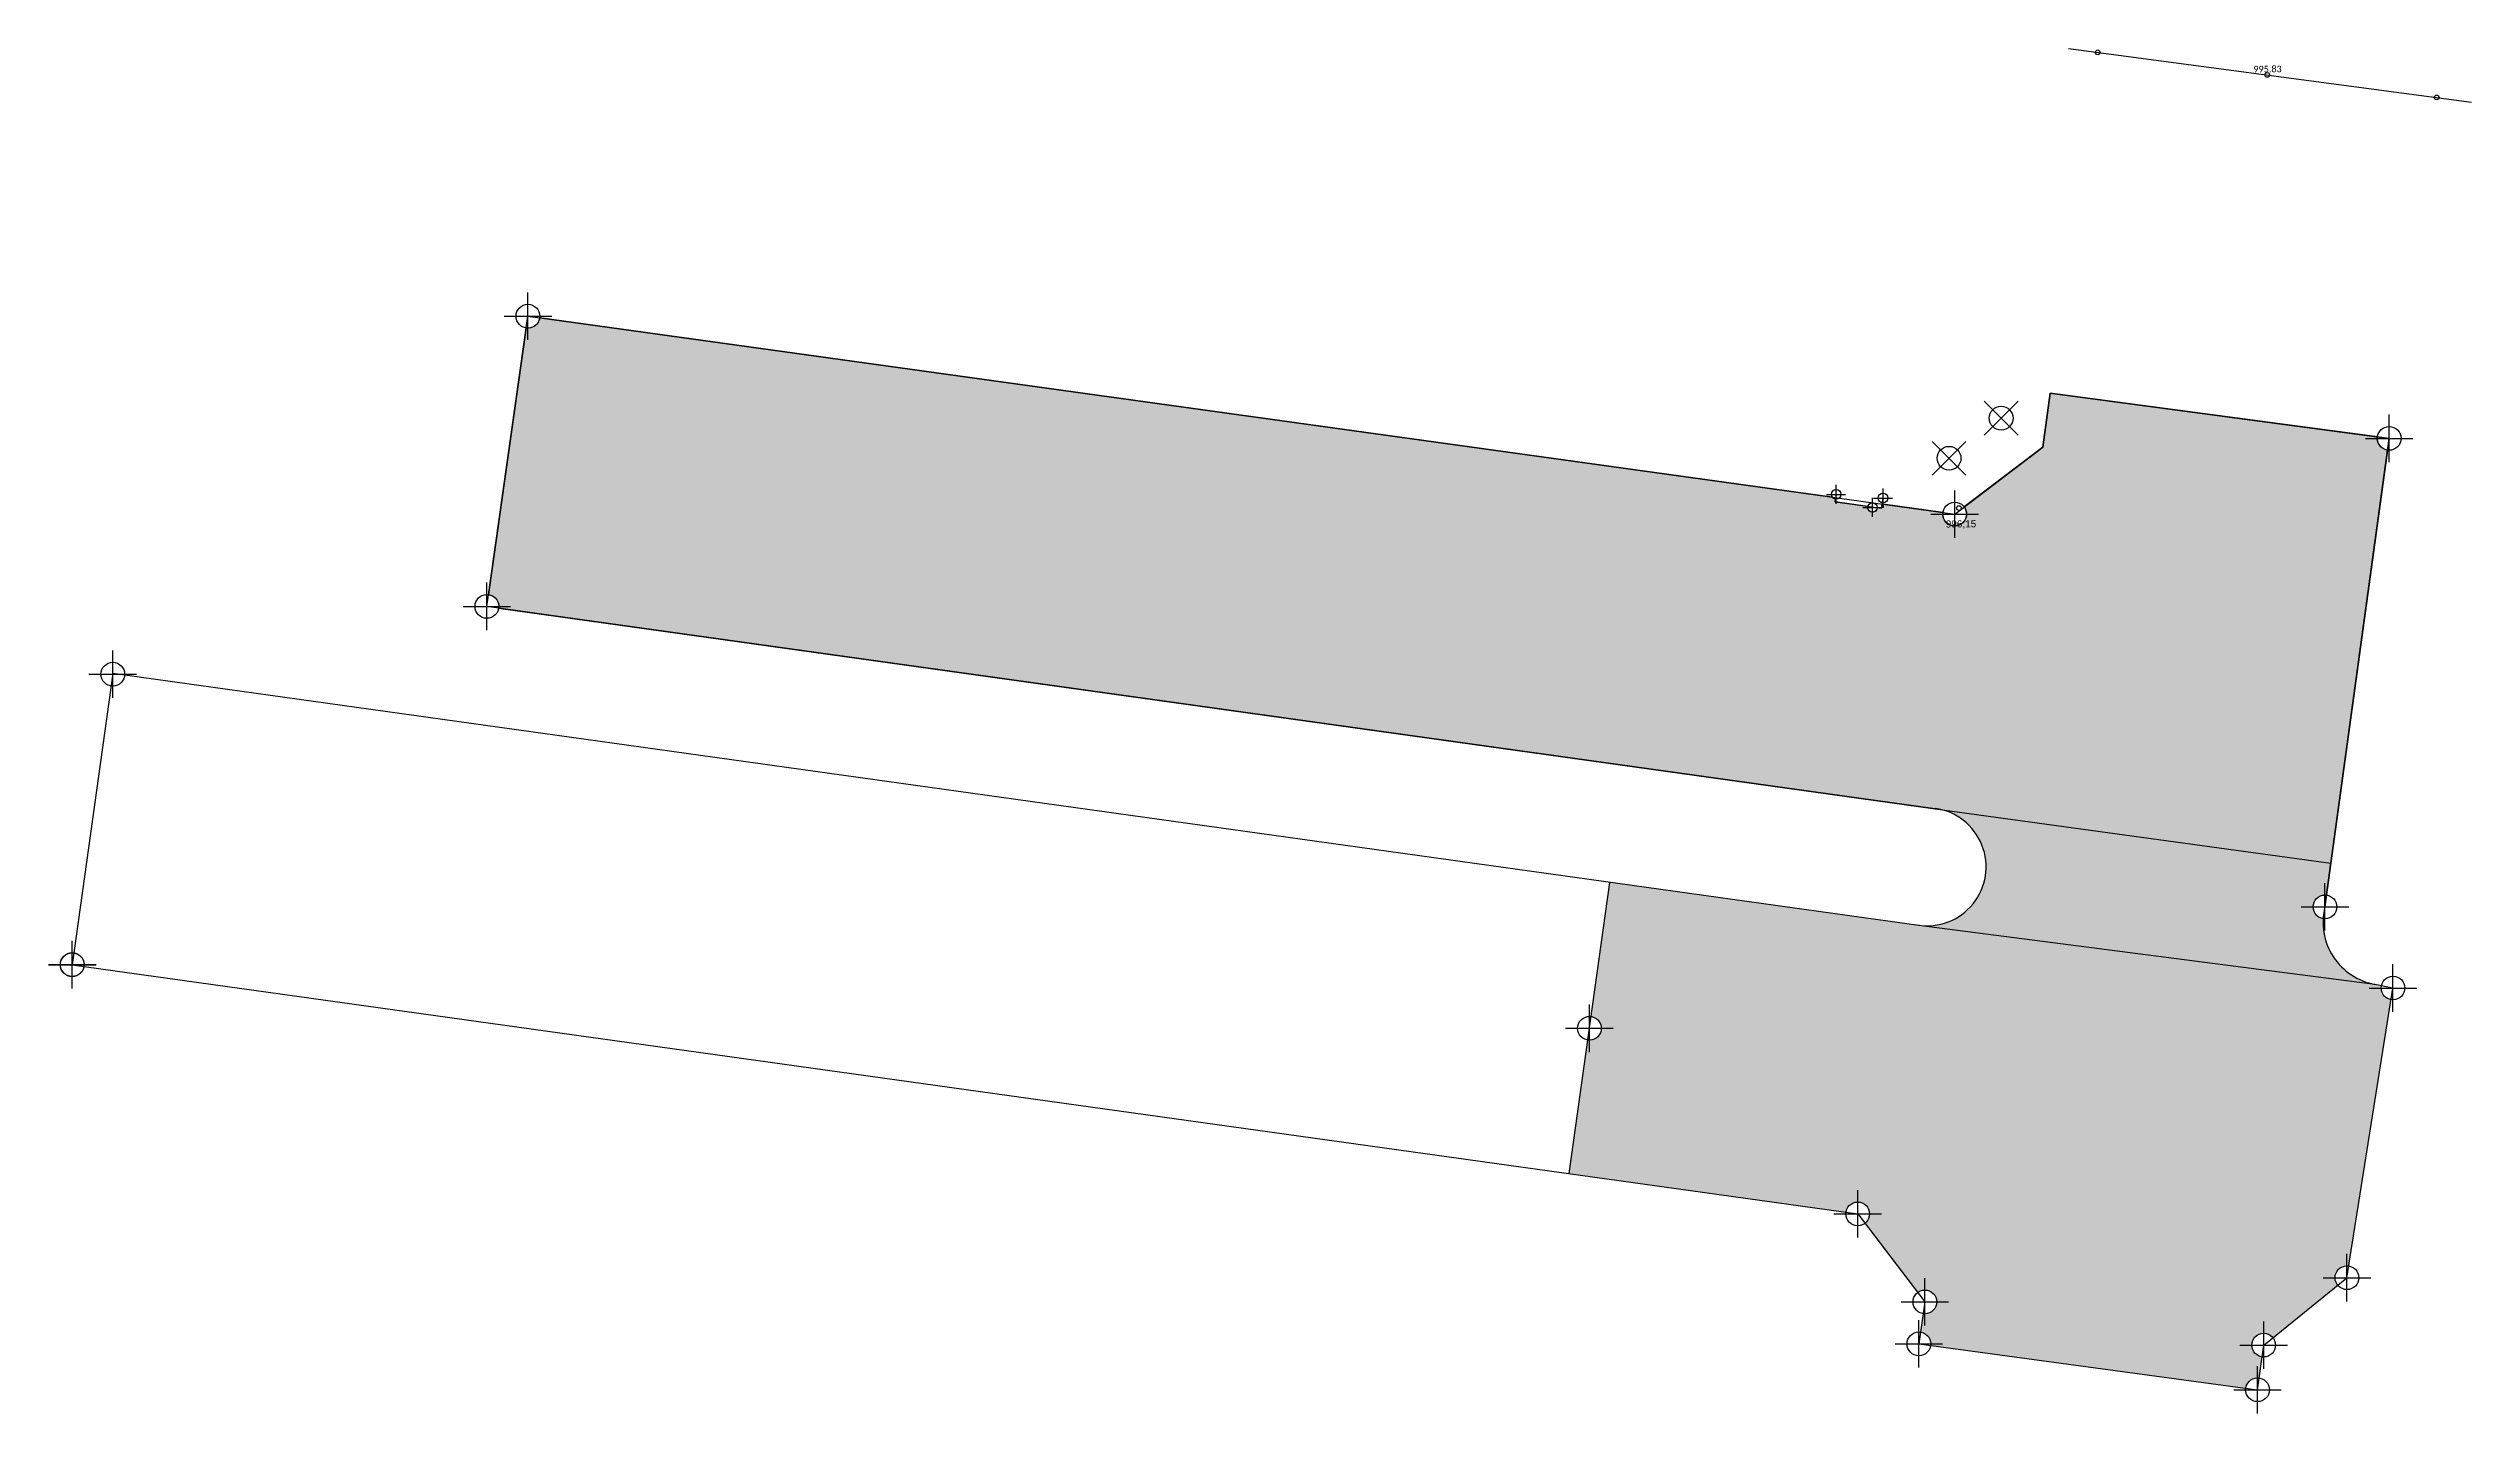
# Model space of a CAD drawing. Header units: metres. Extents: x -977055 to 805873, y -1033982 to 242021.
# Drawn here: x 560.1 to 611.1, y 1130.7 to 1159.4 of the extents above; entities that cross this region are included whole.
import ezdxf

# ---------------------------------------------------------------- set-up
doc = ezdxf.new("R2010")
doc.units = ezdxf.units.M
for name, color, linetype in [('12-CONDICIONES EXISTENTES', 2, 'Continuous'), ('C-ROAD-PROF-TEXT', 11, 'Continuous'), ('linea 1', 1, 'Continuous'), ('PUNTOS V', 4, 'Continuous'), ('V-NODE', 1, 'Continuous')]:
    doc.layers.add(name, color=color, linetype=linetype)
doc.styles.get("Standard").update_dxf_attribs({"font": 'arial.ttf'})

msp = doc.modelspace()

# ---------------------------------------------------------------- texts
at = {"layer": 'C-ROAD-PROF-TEXT', "color": 11, "linetype": 'Continuous', "lineweight": -3, "char_height": 0.15, "attachment_point": 8, "rotation": 0.571108}
for s, insert in [('{\\fCalibri|b0|i0|c0|p34;\\H0.91667x;\\C256;995.83}', (606.77731, 1158.88322, 996.877)), ('{\\C2;996,15}', (600.325, 1149.27901))]:
    msp.add_mtext(s, dxfattribs=dict(at, insert=insert))

# ---------------------------------------------------------------- blocks, each defined once
blk = doc.blocks.new('*U2823')
at = {"color": 0, "linetype": 'ByBlock', "lineweight": -2, "transparency": 16777216}
for p, q in [((-0.71, -0.71), (0.71, 0.71)), ((-0.71, 0.71), (0.71, -0.71))]:
    blk.add_line(p, q, dxfattribs=at)
blk.add_circle((0, 0), 0.5, dxfattribs=at)
blk = doc.blocks.new('*U2826', base_point=(859.596, 1061.824, 997.32))
at = {"layer": 'V-NODE', "color": 50, "lineweight": -2, "xscale": 0.5, "yscale": 0.5, "zscale": 0.5}
blk.add_blockref('*U2823', (859.596, 1061.824, 997.32), dxfattribs=at)
blk = doc.blocks.new('*U2829', base_point=(858.499, 1060.98, 997.399))
at = {"layer": 'V-NODE', "color": 50, "lineweight": -2, "xscale": 0.5, "yscale": 0.5, "zscale": 0.5}
blk.add_blockref('*U2823', (858.499, 1060.98, 997.399), dxfattribs=at)
blk = doc.blocks.new('*U4553')
at = {"color": 0, "linetype": 'ByBlock', "lineweight": -2, "transparency": 16777216}
for p, q in [((-1, 0), (1, 0)), ((0, -1), (0, 1))]:
    blk.add_line(p, q, dxfattribs=at)
blk.add_circle((0, 0), 0.5, dxfattribs=at)
blk = doc.blocks.new('*U4703', base_point=(856.886, 1059.946, 996.477))
at = {"layer": 'V-NODE', "lineweight": -2, "xscale": 0.2, "yscale": 0.2, "zscale": 0.2}
blk.add_blockref('*U4553', (856.886, 1059.946, 996.477), dxfattribs=at)
blk = doc.blocks.new('*U4733', base_point=(857.109, 1060.144, 996.674))
at = {"layer": 'V-NODE', "lineweight": -2, "xscale": 0.2, "yscale": 0.2, "zscale": 0.2}
blk.add_blockref('*U4553', (857.109, 1060.144, 996.674), dxfattribs=at)
blk = doc.blocks.new('*U4736', base_point=(856.122, 1060.221, 996.673))
at = {"layer": 'V-NODE', "lineweight": -2, "xscale": 0.2, "yscale": 0.2, "zscale": 0.2}
blk.add_blockref('*U4553', (856.122, 1060.221, 996.673), dxfattribs=at)
blk = doc.blocks.new('*U4768')
at = {"color": 0, "linetype": 'ByBlock', "lineweight": -2, "transparency": 16777216}
for p, q in [((-1, 0), (1, 0)), ((0, -1), (0, 1))]:
    blk.add_line(p, q, dxfattribs=at)
blk.add_circle((0, 0), 0.5, dxfattribs=at)
blk = doc.blocks.new('*U4770', base_point=(818.989, 1050.325, 997.271))
at = {"layer": 'V-NODE', "color": 3, "lineweight": -2, "xscale": 0.5, "yscale": 0.5, "zscale": 0.5}
blk.add_blockref('*U4768', (818.989, 1050.325, 997.271), dxfattribs=at)
blk = doc.blocks.new('*U4772', base_point=(858.618, 1059.805, 996.464))
at = {"layer": 'V-NODE', "color": 3, "lineweight": -2, "xscale": 0.5, "yscale": 0.5, "zscale": 0.5}
blk.add_blockref('*U4768', (858.618, 1059.805, 996.464), dxfattribs=at)
blk = doc.blocks.new('*U4773', base_point=(828.582, 1063.97, 996.881))
at = {"layer": 'V-NODE', "color": 3, "lineweight": -2, "xscale": 0.5, "yscale": 0.5, "zscale": 0.5}
blk.add_blockref('*U4768', (828.582, 1063.97, 996.881), dxfattribs=at)
blk = doc.blocks.new('*U4774', base_point=(827.718, 1057.863, 996.93))
at = {"layer": 'V-NODE', "color": 3, "lineweight": -2, "xscale": 0.5, "yscale": 0.5, "zscale": 0.5}
blk.add_blockref('*U4768', (827.718, 1057.863, 996.93), dxfattribs=at)
blk = doc.blocks.new('*U4775', base_point=(819.841, 1056.436, 997.217))
at = {"layer": 'V-NODE', "color": 3, "lineweight": -2, "xscale": 0.5, "yscale": 0.5, "zscale": 0.5}
blk.add_blockref('*U4768', (819.841, 1056.436, 997.217), dxfattribs=at)
blk = doc.blocks.new('*U4776', base_point=(818.988, 1050.321, 997.256))
at = {"layer": 'V-NODE', "color": 3, "lineweight": -2, "xscale": 0.5, "yscale": 0.5, "zscale": 0.5}
blk.add_blockref('*U4768', (818.988, 1050.321, 997.256), dxfattribs=at)
blk = doc.blocks.new('*U4777', base_point=(850.928, 1048.984, 996.868))
at = {"layer": 'V-NODE', "color": 3, "lineweight": -2, "xscale": 0.5, "yscale": 0.5, "zscale": 0.5}
blk.add_blockref('*U4768', (850.928, 1048.984, 996.868), dxfattribs=at)
blk = doc.blocks.new('*U4778', base_point=(856.576, 1045.078, 996.745))
at = {"layer": 'V-NODE', "color": 3, "lineweight": -2, "xscale": 0.5, "yscale": 0.5, "zscale": 0.5}
blk.add_blockref('*U4768', (856.576, 1045.078, 996.745), dxfattribs=at)
blk = doc.blocks.new('*U4779', base_point=(857.991, 1043.226, 996.79))
at = {"layer": 'V-NODE', "color": 3, "lineweight": -2, "xscale": 0.5, "yscale": 0.5, "zscale": 0.5}
blk.add_blockref('*U4768', (857.991, 1043.226, 996.79), dxfattribs=at)
blk = doc.blocks.new('*U4780', base_point=(857.864, 1042.343, 996.842))
at = {"layer": 'V-NODE', "color": 3, "lineweight": -2, "xscale": 0.5, "yscale": 0.5, "zscale": 0.5}
blk.add_blockref('*U4768', (857.864, 1042.343, 996.842), dxfattribs=at)
blk = doc.blocks.new('*U4781', base_point=(864.993, 1041.377, 996.865))
at = {"layer": 'V-NODE', "color": 3, "lineweight": -2, "xscale": 0.5, "yscale": 0.5, "zscale": 0.5}
blk.add_blockref('*U4768', (864.993, 1041.377, 996.865), dxfattribs=at)
blk = doc.blocks.new('*U4782', base_point=(865.123, 1042.317, 996.807))
at = {"layer": 'V-NODE', "color": 3, "lineweight": -2, "xscale": 0.5, "yscale": 0.5, "zscale": 0.5}
blk.add_blockref('*U4768', (865.123, 1042.317, 996.807), dxfattribs=at)
blk = doc.blocks.new('*U4783', base_point=(866.876, 1043.735, 996.763))
at = {"layer": 'V-NODE', "color": 3, "lineweight": -2, "xscale": 0.5, "yscale": 0.5, "zscale": 0.5}
blk.add_blockref('*U4768', (866.876, 1043.735, 996.763), dxfattribs=at)
blk = doc.blocks.new('*U4784', base_point=(867.845, 1049.832, 996.672))
at = {"layer": 'V-NODE', "color": 3, "lineweight": -2, "xscale": 0.5, "yscale": 0.5, "zscale": 0.5}
blk.add_blockref('*U4768', (867.845, 1049.832, 996.672), dxfattribs=at)
blk = doc.blocks.new('*U4785', base_point=(866.413, 1051.539, 996.589))
at = {"layer": 'V-NODE', "color": 3, "lineweight": -2, "xscale": 0.5, "yscale": 0.5, "zscale": 0.5}
blk.add_blockref('*U4768', (866.413, 1051.539, 996.589), dxfattribs=at)
blk = doc.blocks.new('*U4786', base_point=(867.765, 1061.399, 996.366))
at = {"layer": 'V-NODE', "color": 3, "lineweight": -2, "xscale": 0.5, "yscale": 0.5, "zscale": 0.5}
blk.add_blockref('*U4768', (867.765, 1061.399, 996.366), dxfattribs=at)

# ---------------------------------------------------------------- hatches: boundary and pattern name
h = msp.add_hatch(color=1)
h.dxf.hatch_style = 1
h.paths.add_polyline_path([(609.30415, 1150.93342, -0.41302009), (609.0903, 1151.21406), (602.20088, 1152.13014), (602.04531, 1150.99558), (600.39019, 1149.73833, -0.16384986), (600.44112, 1149.58711, -1.07138124), (599.94349, 1149.62144), (598.68212, 1149.79635), (598.68212, 1149.70477), (598.55893, 1149.72193, -1.07974303), (598.36142, 1149.74945), (597.67314, 1149.84532), (597.68132, 1149.90406, -0.2041609), (597.61413, 1149.94445), (570.40275, 1153.71777, -0.415021), (570.1201, 1153.50457), (569.32614, 1147.89264, -0.41371286), (569.53871, 1147.61051), (599.78124, 1143.38462), (608.11242, 1142.24225)])
h.paths.add_polyline_path([(609.37888, 1139.3672, -0.42589129), (609.17297, 1139.66312), (609.03547, 1139.6906), (599.43961, 1140.92631), (592.92942, 1141.83491), (592.53567, 1139.01371, -0.37415704), (592.75112, 1138.76611, -0.45543773), (592.46656, 1138.51851), (592.07424, 1135.70749), (597.90151, 1134.89464, -0.93299704), (598.39912, 1134.86011, -0.23354976), (598.30102, 1134.66155), (599.41337, 1133.20754, -0.61932952), (599.81412, 1133.00811, -0.45512913), (599.52981, 1132.76047), (599.47321, 1132.37249, -0.41123203), (599.68485, 1132.09154), (606.31838, 1131.19267, -0.41501737), (606.60036, 1131.40675), (606.66187, 1131.85146, -0.37451175), (606.44612, 1132.09911, -0.7069306), (606.89049, 1132.25633), (608.25475, 1133.35988, -0.1716938), (608.19912, 1133.51711, -0.46116782), (608.48836, 1133.76401)])
h.paths.add_polyline_path([(599.96743, 1149.22321), (600.68332, 1149.23034), (600.68024, 1149.53943), (599.96434, 1149.5323)], flags=24)
h = msp.add_hatch(color=1)
h.dxf.hatch_style = 1
h.paths.add_polyline_path([(607.73612, 1141.32111, -0.45471325), (608.02008, 1141.56879), (608.11242, 1142.24225), (599.91892, 1143.36574, -0.94062016), (599.45326, 1140.93457), (609.0426, 1139.68968, -0.38039394), (607.94819, 1141.074, -0.37027466)])

# ---------------------------------------------------------------- linework, layer by layer
at = {"color": 1}
msp.add_lwpolyline([(599.94349, 1149.62144), (598.68212, 1149.79635), (598.68212, 1149.72811), (598.65453, 1149.72811), (598.65187, 1149.70899), (598.55893, 1149.72193, -1.07974303), (598.36142, 1149.74945), (597.67314, 1149.84532), (597.68132, 1149.90406, -0.2041609), (597.61413, 1149.94445), (570.40275, 1153.71777, -0.415021), (570.1201, 1153.50457), (569.32614, 1147.89264, -0.41371286), (569.53871, 1147.61051), (599.78124, 1143.38462), (608.11242, 1142.24225), (609.30415, 1150.93342, -0.41302009), (609.0903, 1151.21406), (602.20088, 1152.13014), (602.04531, 1150.99558), (600.39019, 1149.73833, -0.16384986), (600.44112, 1149.58711, -1.07138124)], format="xyb", close=True, dxfattribs=at)
for points, elevation in [([(600.19112, 1149.58711), (602.04531, 1150.99558), (602.20088, 1152.13014), (609.33812, 1151.18111), (607.98612, 1141.32111)], 996.462), ([(599.78124, 1143.38462), (608.11242, 1142.24225)], 996.879)]:
    msp.add_lwpolyline(points, dxfattribs=dict(at, elevation=elevation))
at = {"layer": '12-CONDICIONES EXISTENTES', "color": 1}
for points, elevation in [([(602.58511, 1159.38629), (611.0717, 1158.25821)], 996.877), ([(599.78124, 1143.38462), (569.29112, 1147.64511), (570.15512, 1153.75211), (600.19112, 1149.58711)], 996.879), ([(602.04531, 1150.99558), (602.20088, 1152.13014)], 996.587), ([(600.19112, 1149.58711), (602.04531, 1150.99558)], 996.462), ([(607.98612, 1141.32111), (609.33812, 1151.18111)], 996.587), ([(597.69512, 1150.00311), (597.67314, 1149.84532)], 996.671), ([(598.68212, 1149.92611), (598.65187, 1149.70899)], 996.672), ([(592.07424, 1135.70749), (592.92942, 1141.83491)], 996.866)]:
    msp.add_lwpolyline(points, dxfattribs=dict(at, elevation=elevation))
at = {"layer": '12-CONDICIONES EXISTENTES', "color": 5, "elevation": 996.671}
msp.add_lwpolyline([(597.69512, 1150.00311), (597.67314, 1149.84532), (598.65187, 1149.70899), (598.68212, 1149.92611)], dxfattribs=at)
at = {"layer": '12-CONDICIONES EXISTENTES', "color": 1, "elevation": 997.254}
msp.add_lwpolyline([(599.43961, 1140.92631), (561.41412, 1146.23339), (560.56212, 1140.10311), (598.14912, 1134.86011), (599.56594, 1133.00811), (599.43712, 1132.12511), (606.56612, 1131.15911), (606.69612, 1132.09911), (608.44912, 1133.51711), (609.41812, 1139.61411), (609.03547, 1139.6906)], close=True, dxfattribs=at)
at = {"layer": '12-CONDICIONES EXISTENTES', "color": 1}
for centre in [(603.2017, 1159.30433, 996.877), (606.77032, 1158.82997, 996.877), (610.33893, 1158.35561, 996.877)]:
    msp.add_circle(centre, 0.05, dxfattribs=at)
for centre, radius, start, end in [((599.61163, 1142.16442, 997.203), 1.24, 260.611204, 82.088245), ((609.27354, 1140.99702, 995.971), 1.32759, 165.870521, 260.110605)]:
    msp.add_arc(centre, radius, start, end, dxfattribs=at)
at = {"layer": 'linea 1', "elevation": 996.405}
msp.add_lwpolyline([(602.20088, 1152.13014), (609.33812, 1151.18111)], close=True, dxfattribs=at)
at = {"layer": 'PUNTOS V', "color": 1}
msp.add_circle((600.27896, 1149.71455, 996.877), 0.05, dxfattribs=at)

# ---------------------------------------------------------------- block references
at = {"layer": 'V-NODE'}
for name, p in [('*U4773', (570.15512, 1153.75211, 996.879)), ('*U2826', (601.16912, 1151.60611, 997.32)), ('*U4786', (609.33812, 1151.18111, 996.364)), ('*U2829', (600.07212, 1150.76211, 997.399)), ('*U4736', (597.69512, 1150.00311, 996.671)), ('*U4703', (598.45912, 1149.72811, 996.475)), ('*U4733', (598.68212, 1149.92611, 996.672)), ('*U4772', (600.19112, 1149.58711, 996.462)), ('*U4774', (569.29112, 1147.64511, 996.928)), ('*U4775', (561.41412, 1146.21811, 997.215)), ('*U4785', (607.98612, 1141.32111, 996.587)), ('*U4776', (560.56112, 1140.10311, 997.254)), ('*U4770', (560.56212, 1140.10711, 997.269)), ('*U4784', (609.41812, 1139.61411, 996.67)), ('*U4777', (592.50112, 1138.76611, 996.866)), ('*U4778', (598.14912, 1134.86011, 996.743)), ('*U4783', (608.44912, 1133.51711, 996.761)), ('*U4779', (599.56412, 1133.00811, 996.788)), ('*U4780', (599.43712, 1132.12511, 996.84)), ('*U4782', (606.69612, 1132.09911, 996.805)), ('*U4781', (606.56612, 1131.15911, 996.863))]:
    msp.add_blockref(name, p, dxfattribs=at)

msp.set_redraw_order([(e.dxf.handle, doc.entitydb.next_handle()) for e in msp.query("TEXT MTEXT ATTDEF DIMENSION ARC_DIMENSION")])  # texts and dimensions are drawn at this point

doc.saveas('drawing.dxf')
